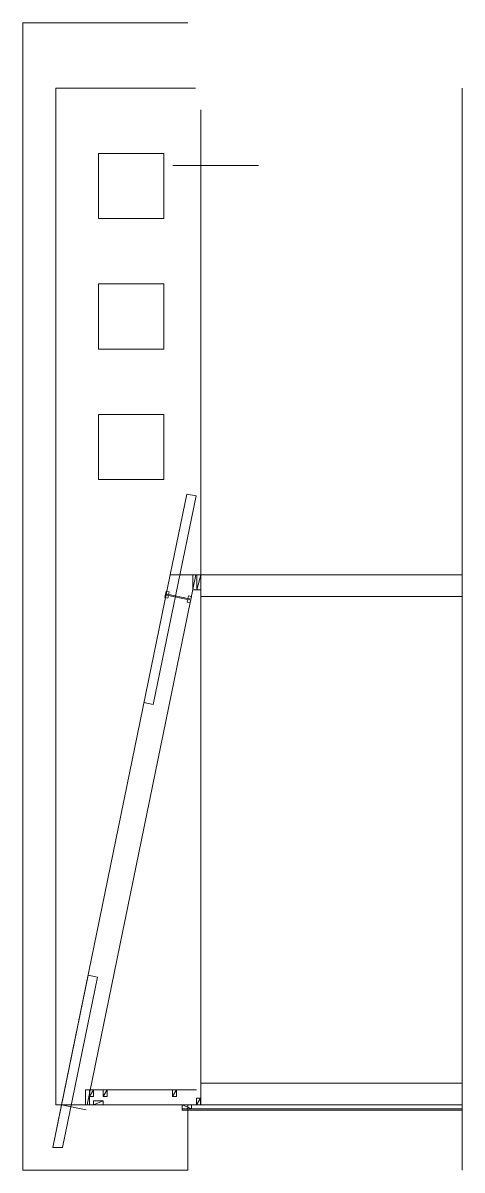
# Model space of a CAD drawing. Header units: inches. Extents: x -3905 to 10892, y 1064 to 9590.
# Drawn here: x 2437.7 to 2599.1, y 2283.2 to 2705.2 of the extents above; entities that cross this region are included whole.
import ezdxf

# ---------------------------------------------------------------- set-up
doc = ezdxf.new("R2010")
doc.units = ezdxf.units.IN
doc.header["$MEASUREMENT"] = 0
doc.layers.add('FP-New', color=131, linetype='Continuous', lineweight=0)
doc.layers.add('SECTIONS', color=70, linetype='Continuous', lineweight=0)

# ---------------------------------------------------------------- blocks, each defined once
blk = doc.blocks.new('*U36')
at = {"color": 0}
for p, q in [((0.96875, 0.5625), (0.96875, 8.9375)), ((1.34375, 8.9375), (0.96875, 8.9375)), ((1.34375, 0.5625), (1.34375, 8.9375)), ((1.34375, 0.5625), (0.96875, 0.5625))]:
    blk.add_line(p, q, dxfattribs=at)
for points in [[(1.34375, 8.375), (2.3125, 8.375), (2.3125, 9.5), (0, 9.5), (0, 8.375), (0.96875, 8.375)], [(1.34375, 1.125), (2.3125, 1.125), (2.3125, 0), (0, 0), (0, 1.125), (0.96875, 1.125)]]:
    blk.add_lwpolyline(points, dxfattribs=at)
blk = doc.blocks.new('*U461')
at = {"color": 0, "lineweight": 0}
blk.add_line((0, 0), (5.5, 1.5), dxfattribs=at)
blk.add_lwpolyline([(0, 0), (5.5, 0), (5.5, 1.5), (0, 1.5)], close=True, dxfattribs=at)
blk = doc.blocks.new('*U460')
at = {"linetype": 'Continuous', "lineweight": 5}
blk.add_line((0, 0), (2.5, 1.5), dxfattribs=at)
at = {"linetype": 'Continuous', "lineweight": -2}
blk.add_lwpolyline([(0, 0), (2.5, 0), (2.5, 1.5), (0, 1.5)], close=True, dxfattribs=at)

msp = doc.modelspace()

# ---------------------------------------------------------------- linework, layer by layer
at = {"layer": 'FP-New', "linetype": 'ByBlock', "lineweight": 0}
for p, q in [((2524.32333, 2652.7817), (2492.77184, 2652.7817)), ((2492.77184, 2652.7817), (2501.62524, 2652.7817))]:
    msp.add_line(p, q, dxfattribs=at)
at = {"layer": 'SECTIONS', "linetype": 'Continuous'}
for p, q in [((2437.66201, 2705.18126), (2498.26757, 2705.18126)), ((2437.66201, 2705.18126), (2437.66201, 2283.18126)), ((2501.13711, 2681.18126), (2449.69384, 2681.18126)), ((2449.69384, 2681.18126), (2449.69384, 2307.18126)), ((2599.13711, 2307.18126), (2599.13711, 2681.18126)), ((2503.13711, 2673.18126), (2503.13711, 2315.18126)), ((2485.59905, 2454.45511), (2501.33733, 2531.16612)), ((2491.81737, 2502.17913), (2497.90875, 2531.86954)), ((2501.33733, 2531.16612), (2497.90875, 2531.86954)), ((2501.33733, 2531.16612), (2497.90875, 2531.86954)), ((2491.81737, 2502.17913), (2451.81098, 2307.18126)), ((2501.26508, 2502.17916), (2461.25868, 2307.18126)), ((2503.26449, 2502.17913), (2491.81737, 2502.17913)), ((2500.13711, 2496.68126), (2500.13711, 2502.18126)), ((2501.63711, 2496.68126), (2501.63711, 2502.17913)), ((2501.63711, 2496.68126), (2500.13711, 2496.68126)), ((2503.13711, 2496.68126), (2501.63711, 2496.68126)), ((2485.59905, 2454.45511), (2482.17047, 2455.15853)), ((2461.60219, 2354.90529), (2448.59534, 2291.50773)), ((2465.03078, 2354.20187), (2461.60219, 2354.90529)), ((2465.03078, 2354.20187), (2452.16825, 2291.50773)), ((2460.63072, 2307.18126), (2460.63072, 2312.68126)), ((2460.63072, 2312.68126), (2462.13072, 2312.68126)), ((2462.13072, 2312.68126), (2462.13072, 2307.18126)), ((2463.63072, 2312.68126), (2468.63072, 2312.68126)), ((2501.51211, 2312.68126), (2468.63072, 2312.68126)), ((2599.13711, 2315.18126), (2503.13711, 2315.18126)), ((2503.13711, 2315.18126), (2503.13711, 2307.18126)), ((2463.63072, 2307.18126), (2467.13072, 2308.68126)), ((2451.81098, 2307.18126), (2448.59534, 2291.50773)), ((2503.13711, 2307.18126), (2449.69384, 2307.18126)), ((2451.81098, 2307.18126), (2460.87707, 2305.32123)), ((2461.13072, 2307.18126), (2460.63072, 2307.18126)), ((2462.13072, 2307.18126), (2460.63072, 2307.18126)), ((2496.18937, 2307.18126), (2499.68937, 2305.68126)), ((2599.13711, 2305.68126), (2496.18937, 2305.68126)), ((2496.18937, 2305.18126), (2496.18937, 2305.68126)), ((2599.13711, 2305.18126), (2496.18937, 2305.18126)), ((2498.26757, 2307.18126), (2498.26757, 2283.18126)), ((2599.13711, 2307.18126), (2503.13711, 2307.18126)), ((2599.13711, 2307.18126), (2599.13711, 2283.18126)), ((2448.59534, 2291.50773), (2452.16825, 2291.50773)), ((2498.26757, 2283.18126), (2437.66201, 2283.18126))]:
    msp.add_line(p, q, dxfattribs=at)
for points in [[(2489.41548, 2657.18126), (2489.41548, 2633.18126), (2465.41548, 2633.18126), (2465.41548, 2657.18126)], [(2489.41548, 2609.18126), (2489.41548, 2585.18126), (2465.41548, 2585.18126), (2465.41548, 2609.18126)], [(2489.41548, 2561.18126), (2489.41548, 2537.18126), (2465.41548, 2537.18126), (2465.41548, 2561.18126)], [(2599.13711, 2502.18126), (2599.13711, 2494.18126), (2503.13711, 2494.18126), (2503.13711, 2502.18126)], [(2467.13072, 2308.68126), (2467.13072, 2307.18126), (2463.63072, 2307.18126), (2463.63072, 2308.68126)], [(2499.68937, 2307.18126), (2499.68937, 2305.68126), (2496.18937, 2305.68126), (2496.18937, 2307.18126)]]:
    msp.add_lwpolyline(points, close=True, dxfattribs=at)

# ---------------------------------------------------------------- block references
at = {"layer": 'SECTIONS', "linetype": 'Continuous', "xscale": -1}
for name, p, rotation in [('*U461', (2503.13711, 2502.18126), 90), ('*U36', (2499.62421, 2494.18126), 78.28307249598319), ('*U460', (2463.63072, 2312.68126), 90), ('*U460', (2468.63072, 2312.68126), 90), ('*U460', (2494.13711, 2312.68126), 90), ('*U460', (2501.51211, 2307.18126), 270)]:
    msp.add_blockref(name, p, dxfattribs=dict(at, rotation=rotation))

doc.saveas('drawing.dxf')
